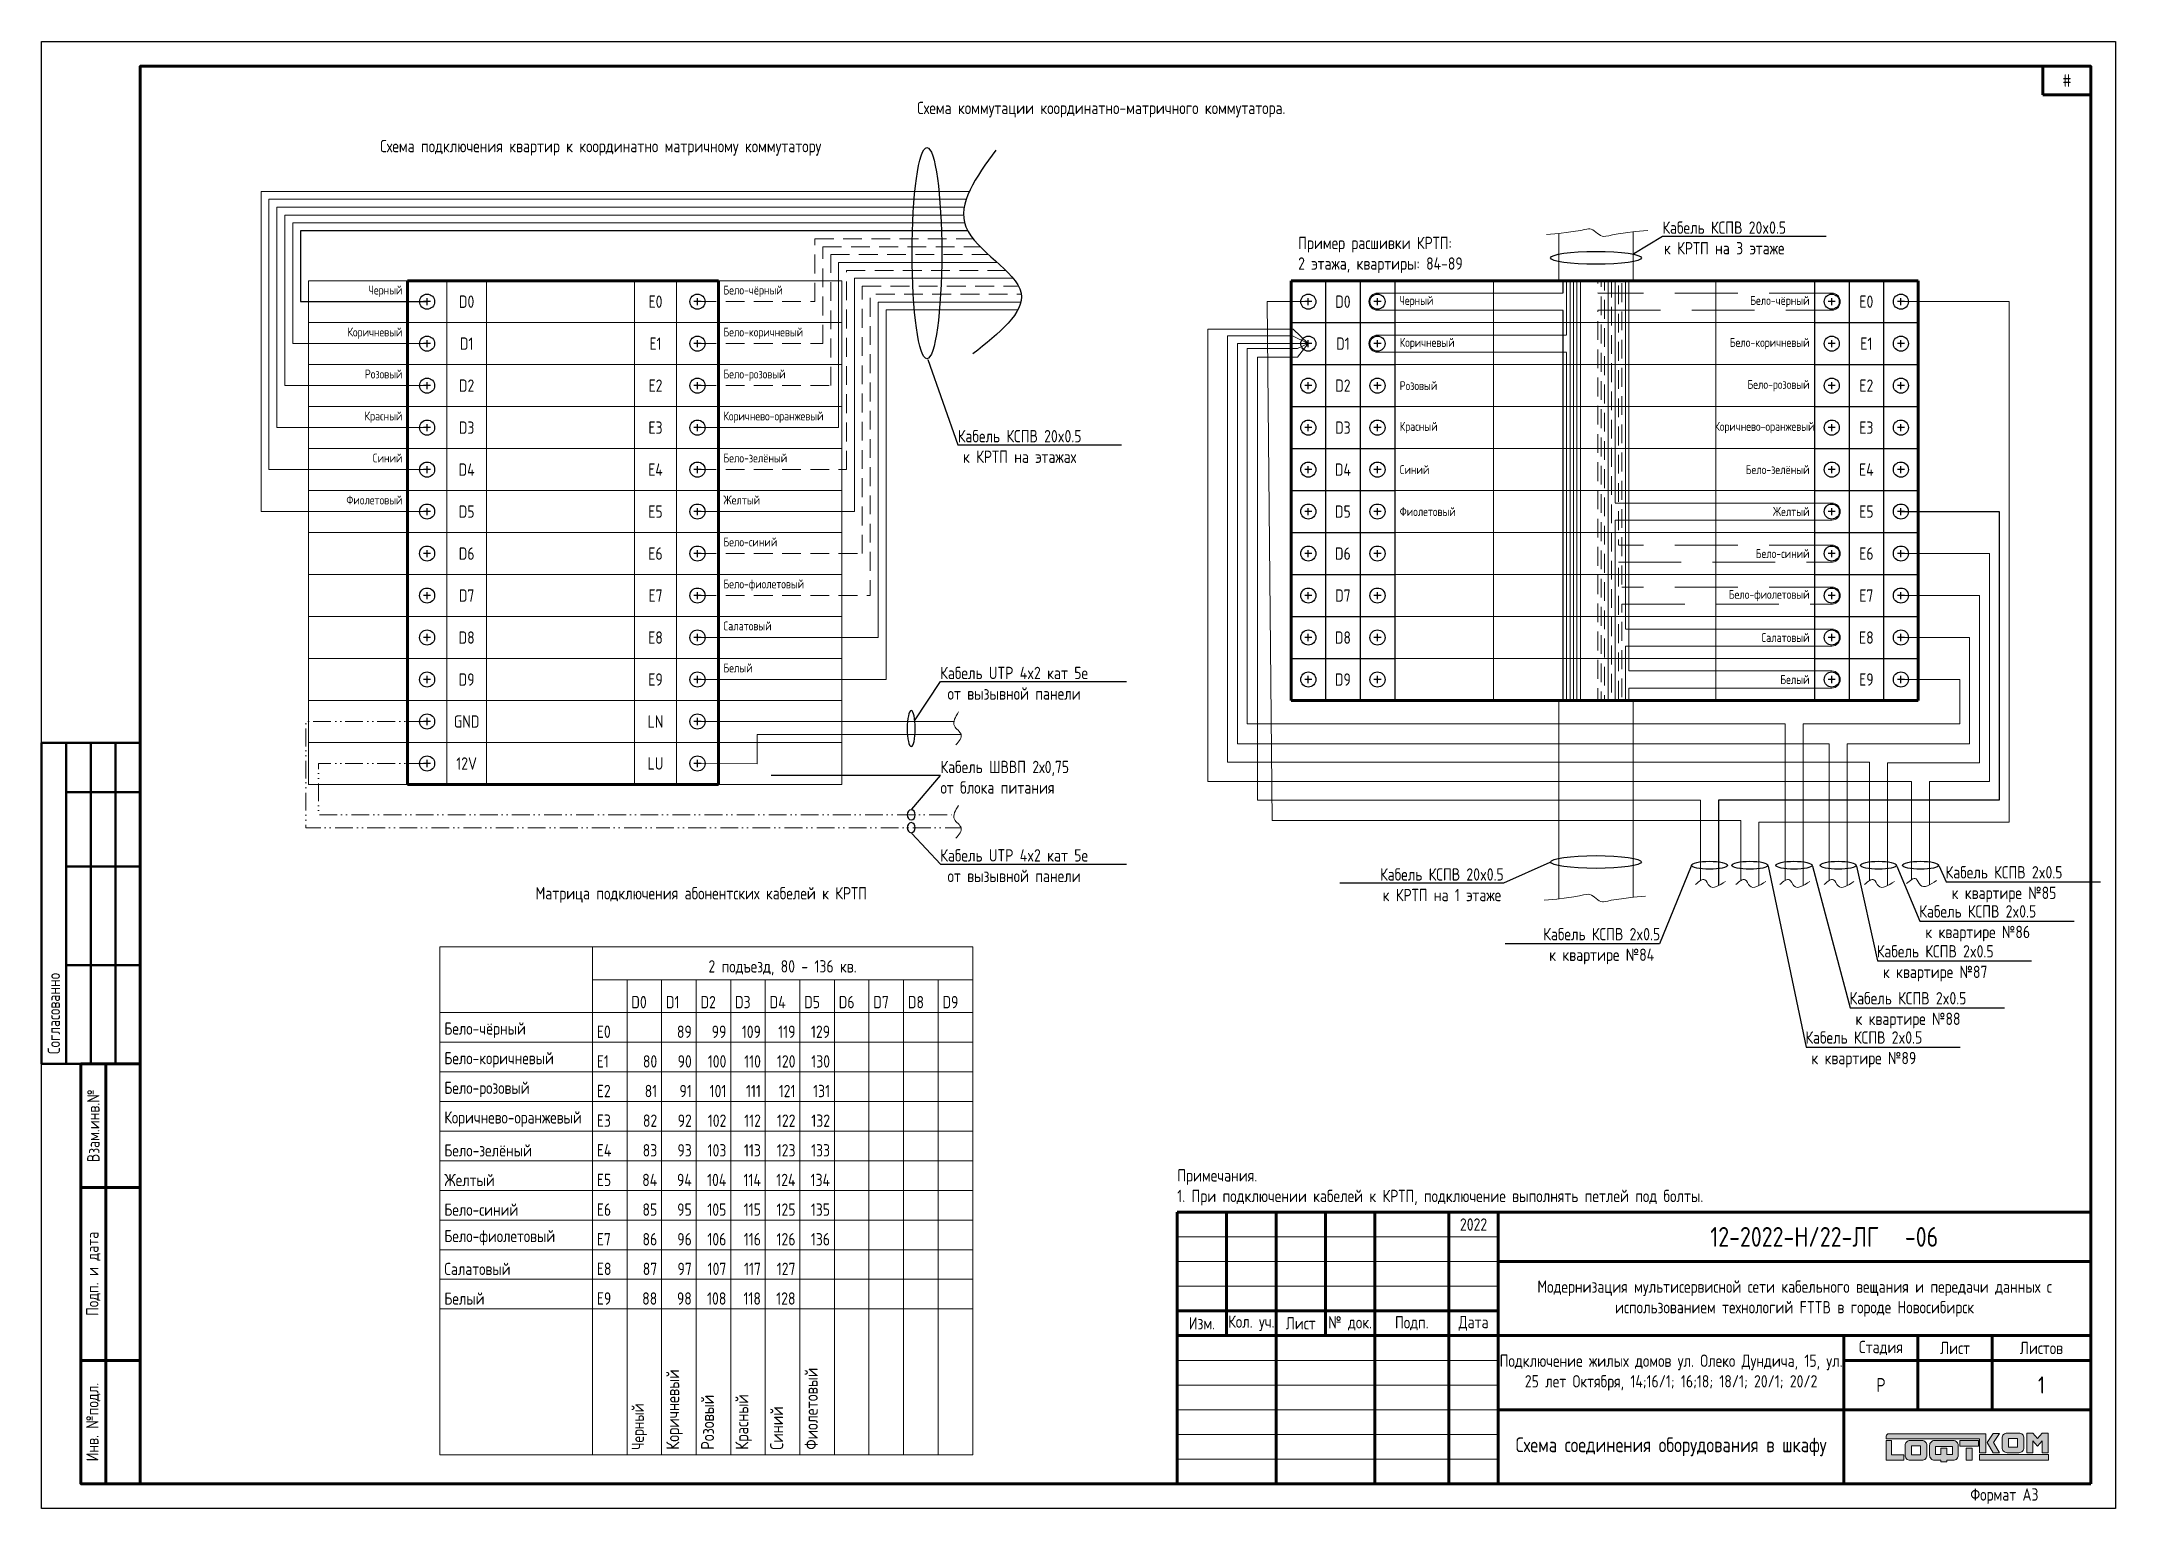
# Model space of a CAD drawing. Header units: millimetres. Extents: x -211 to 10565, y -2293 to 2244.
# Drawn here: x 1980.8 to 2400.8, y 1947.1 to 2244.1 of the extents above; entities that cross this region are included whole.
import ezdxf
from ezdxf import colors
from ezdxf.entities.mleader import LeaderData, LeaderLine
from ezdxf.math import Vec2, Vec3

# ---------------------------------------------------------------- set-up
doc = ezdxf.new("R2010")
doc.units = ezdxf.units.MM
doc.linetypes.add('ACAD_ISO12W100', pattern=[21, 12, -3, 0, -3, 0, -3])
doc.linetypes.add('штриховая', pattern=[19.05, 12.7, -6.35])
doc.layers.add('(034) Оформление_0', color=7, linetype='Continuous', lineweight=9)
for name, color, linetype in [('_', 7, 'Continuous'), ('Планы', 7, 'Continuous'), ('Текст и таблицы', 7, 'Continuous')]:
    doc.layers.add(name, color=color, linetype=linetype)
doc.layers.add('ВЭ', color=7, linetype='Continuous', plot=False)
doc.styles.get("Standard").update_dxf_attribs({"font": 'gost.TTF'})

msp = doc.modelspace()

# ---------------------------------------------------------------- texts
at = {"layer": '(034) Оформление_0', "lineweight": 0, "char_height": 2.5}
for s, width, insert, attachment_point in [('Схема коммутации координатно-матричного коммутатора.', 265.6966, (2195.46, 2231.91), 2), ('Схема подключения квартир к координатно матричному коммутатору', 123.2092, (2049.43, 2224.18), 1), ('\\pi6.62007;Матрица подключения абонентских кабелей к КРТП', 77.3641, (2074.27, 2072.92), 1)]:
    msp.add_mtext_dynamic_manual_height_columns(s, width=width, gutter_width=23.82, heights=[0], dxfattribs=dict(at, insert=insert, attachment_point=attachment_point))
at = {"layer": '(034) Оформление_0', "lineweight": 0, "insert": (2210.85, 2008.46), "char_height": 2.5, "width": 103.6452, "attachment_point": 7}
msp.add_mtext('Примечания.\\P1. При подключении кабелей к КРТП, подключение выполнять петлей под болты.', dxfattribs=at)
at = {"layer": '(034) Оформление_0'}
for s, insert, char_height, width, attachment_point in [('-06', (2358.2, 2002.11), 4, 48.846, 4), ('1', (2385.85, 1972.11), 3.5, 20, 5), ('Схема соединения оборудования в шкафу', (2310.85, 1959.61), 3, 70, 5)]:
    msp.add_mtext(s, dxfattribs=dict(at, insert=insert, char_height=char_height, width=width, attachment_point=attachment_point))

# ---------------------------------------------------------------- blocks, each defined once
blk = doc.blocks.new('Клема')
at = {"layer": 'Текст и таблицы'}
for p, q in [((0.72, 0), (-0.72, 0)), ((0, -0.72), (0, 0.72))]:
    blk.add_line(p, q, dxfattribs=at)
blk.add_circle((0, 0), 1.53, dxfattribs=at)
blk = doc.blocks.new('*T348')
at = {"layer": '(034) Оформление_0', "lineweight": 60, "transparency": 16777216}
for p, q in [((20, 0), (83, 0)), ((20, 0), (20, -102)), ((83, 0), (83, -102)), ((20, -102), (83, -102))]:
    blk.add_line(p, q, dxfattribs=at)
at = {"layer": '(034) Оформление_0', "lineweight": 9, "transparency": 16777216}
for p, q in [((28, 0), (28, -102)), ((36, 0), (36, -102)), ((66, 0), (66, -102)), ((74.5, 0), (74.5, -102)), ((20, -8.5), (83, -8.5)), ((20, -17), (83, -17)), ((20, -25.5), (83, -25.5)), ((20, -34), (83, -34)), ((20, -42.5), (83, -42.5)), ((20, -51), (83, -51)), ((20, -59.5), (83, -59.5)), ((20, -68), (83, -68)), ((20, -76.5), (83, -76.5)), ((20, -85), (83, -85)), ((20, -93.5), (83, -93.5))]:
    blk.add_line(p, q, dxfattribs=at)
at = {"layer": 'Defpoints', "color": 8, "linetype": 'ByBlock', "lineweight": 0, "transparency": 16777216}
for p, q in [((0, 0), (20, 0)), ((0, 0), (0, -102)), ((83, 0), (108, 0)), ((108, 0), (108, -102)), ((0, -8.5), (20, -8.5)), ((83, -8.5), (108, -8.5)), ((0, -17), (20, -17)), ((83, -17), (108, -17)), ((0, -25.5), (20, -25.5)), ((83, -25.5), (108, -25.5)), ((0, -34), (20, -34)), ((83, -34), (108, -34)), ((0, -42.5), (20, -42.5)), ((83, -42.5), (108, -42.5)), ((0, -51), (20, -51)), ((83, -51), (108, -51)), ((0, -59.5), (20, -59.5)), ((83, -59.5), (108, -59.5)), ((0, -68), (20, -68)), ((83, -68), (108, -68)), ((0, -76.5), (20, -76.5)), ((83, -76.5), (108, -76.5)), ((0, -85), (20, -85)), ((83, -85), (108, -85)), ((0, -93.5), (20, -93.5)), ((83, -93.5), (108, -93.5)), ((0, -102), (20, -102)), ((83, -102), (108, -102))]:
    blk.add_line(p, q, dxfattribs=at)
at = {"layer": '(034) Оформление_0', "color": 0, "transparency": 16777216}
for p in [(24, -4.25), (78.75, -4.25), (24, -12.75), (78.75, -12.75), (24, -21.25), (78.75, -21.25), (24, -29.75), (78.75, -29.75), (24, -38.25), (78.75, -38.25), (24, -46.75), (78.75, -46.75), (24, -55.25), (78.75, -55.25), (24, -63.75), (78.75, -63.75), (24, -72.25), (78.75, -72.25), (24, -80.75), (78.75, -80.75), (24, -89.25), (78.75, -89.25), (24, -97.75), (78.75, -97.75)]:
    blk.add_blockref('Клема', p, dxfattribs=at)
for s, insert, char_height, width, attachment_point in [('{\\fGOST|b0|i0|c0;Черный', (19, -1), 1.8, 18, 3), ('D0', (32, -4.25), 2.5, 8, 5), ('E0', (70.25, -4.25), 2.5, 8.5, 5), ('{\\fGOST|b0|i0|c0;Бело-чёрный', (84, -1), 1.8, 23, 1), ('{\\fGOST|b0|i0|c0;Коричневый', (19, -9.5), 1.8, 18, 3), ('D1', (32, -12.75), 2.5, 8, 5), ('E1', (70.25, -12.75), 2.5, 8.5, 5), ('{\\fGOST|b0|i0|c0;Бело-коричневый', (84, -9.5), 1.8, 23, 1), ('{\\fGOST|b0|i0|c0;Розовый', (19, -18), 1.8, 18, 3), ('D2', (32, -21.25), 2.5, 8, 5), ('E2', (70.25, -21.25), 2.5, 8.5, 5), ('{\\fGOST|b0|i0|c0;Бело-розовый', (84, -18), 1.8, 23, 1), ('{\\fGOST|b0|i0|c0;Красный', (19, -26.5), 1.8, 18, 3), ('D3', (32, -29.75), 2.5, 8, 5), ('E3', (70.25, -29.75), 2.5, 8.5, 5), ('{\\fGOST|b0|i0|c0;Коричнево-оранжевый', (84, -26.5), 1.8, 23, 1), ('{\\fGOST|b0|i0|c0;Синий', (19, -35), 1.8, 18, 3), ('D4', (32, -38.25), 2.5, 8, 5), ('E4', (70.25, -38.25), 2.5, 8.5, 5), ('{\\fGOST|b0|i0|c0;Бело-зелёный', (84, -35), 1.8, 23, 1), ('{\\fGOST|b0|i0|c0;Фиолетовый', (19, -43.5), 1.8, 18, 3), ('D5', (32, -46.75), 2.5, 8, 5), ('E5', (70.25, -46.75), 2.5, 8.5, 5), ('{\\fGOST|b0|i0|c0;Желтый', (84, -43.5), 1.8, 23, 1), ('{\\fGOST|b0|i0|c0;', (19, -52), 1.8, 18, 3), ('D6', (32, -55.25), 2.5, 8, 5), ('E6', (70.25, -55.25), 2.5, 8.5, 5), ('{\\fGOST|b0|i0|c0;Бело-синий', (84, -52), 1.8, 23, 1), ('{\\fGOST|b0|i0|c0;', (19, -60.5), 1.8, 18, 3), ('D7', (32, -63.75), 2.5, 8, 5), ('E7', (70.25, -63.75), 2.5, 8.5, 5), ('{\\fGOST|b0|i0|c0;Бело-фиолетовый', (84, -60.5), 1.8, 23, 1), ('{\\fGOST|b0|i0|c0;', (19, -69), 1.8, 18, 3), ('D8', (32, -72.25), 2.5, 8, 5), ('E8', (70.25, -72.25), 2.5, 8.5, 5), ('{\\fGOST|b0|i0|c0;Салатовый', (84, -69), 1.8, 23, 1), ('{\\fGOST|b0|i0|c0;', (19, -77.5), 1.8, 18, 3), ('D9', (32, -80.75), 2.5, 8, 5), ('E9', (70.25, -80.75), 2.5, 8.5, 5), ('{\\fGOST|b0|i0|c0;Белый', (84, -77.5), 1.8, 23, 1), ('GND', (32, -89.25), 2.5, 8, 5), ('LN', (70.25, -89.25), 2.5, 8.5, 5), ('12V', (32, -97.75), 2.5, 8, 5), ('LU', (70.25, -97.75), 2.5, 8.5, 5)]:
    blk.add_mtext(s, dxfattribs=dict(at, insert=insert, char_height=char_height, width=width, attachment_point=attachment_point))
blk = doc.blocks.new('*T447')
at = {"layer": '(034) Оформление_0', "lineweight": 60, "transparency": 16777216}
for p, q in [((0, 0), (185, 0)), ((0, 0), (0, -55)), ((10, 0), (10, -25)), ((20, 0), (20, -55)), ((30, 0), (30, -25)), ((40, 0), (40, -55)), ((55, 0), (55, -55)), ((65, 0), (65, -55)), ((185, 0), (185, -55)), ((65, -10), (185, -10)), ((0, -20), (65, -20)), ((0, -25), (185, -25)), ((135, -25), (135, -55)), ((150, -25), (150, -40)), ((165, -25), (165, -40)), ((135, -30), (185, -30)), ((65, -40), (185, -40)), ((0, -55), (185, -55))]:
    blk.add_line(p, q, dxfattribs=at)
at = {"layer": '(034) Оформление_0', "transparency": 16777216}
for p, q in [((0, -5), (65, -5)), ((0, -10), (65, -10)), ((0, -15), (65, -15)), ((0, -30), (65, -30)), ((0, -35), (65, -35)), ((0, -40), (65, -40)), ((0, -45), (65, -45)), ((0, -50), (65, -50))]:
    blk.add_line(p, q, dxfattribs=at)
at = {"layer": '(034) Оформление_0', "color": 0, "lineweight": 60, "transparency": 16777216, "attachment_point": 5}
for s, insert, char_height, width in [('2022', (60, -2.5), 2.5, 10), ('{\\fGOST|b0|i0|c0;12-2022-Н/22-ЛГ', (125, -5), 4, 120), ('{\\fGOST|b0|i0|c0;Модернизация мультисервисной сети кабельного вещания и передачи данных с использованием технологий FTTB в городе Новосибирск', (125, -17.5), 2.5, 120), ('Кол. уч.', (15, -22.5), 2.5, 10), ('Дата', (60, -22.5), 2.5, 10), ('Изм.', (5, -22.5), 2.5, 10), ('Лист', (25, -22.5), 2.5, 10), ('№ док.', (35, -22.5), 2.5, 10), ('Подп.', (47.5, -22.5), 2.5, 15), ('{\\fGOST|b0|i0|c0;Подключение жилых домов ул. Олеко Дундича, 15, ул. 25 лет Октября, 14;16/1; 16;18; 18/1; 20/1; 20/2', (100, -32.5), 2.5, 70), ('Стадия', (142.5, -27.5), 2.5, 15), ('Лист', (157.5, -27.5), 2.5, 15), ('Листов', (175, -27.5), 2.5, 20), ('Р', (142.5, -35), 2.82, 15), ('{\\fGOST|b0|i0|c0;', (160, -47.5), 3, 50)]:
    blk.add_mtext(s, dxfattribs=dict(at, insert=insert, char_height=char_height, width=width))
blk = doc.blocks.new('*U446')
at = {"layer": '(034) Оформление_0'}
h = blk.add_hatch(color=256, dxfattribs=at)
h.dxf.hatch_style = 1
edge = h.paths.add_edge_path()
edge.add_arc((-16.96, 7.3), 1, 180, 270, ccw=False)
edge.add_line((-17.96, 7.3), (-17.96, 9.28))
edge.add_arc((-16.96, 9.28), 1, 90, 180, ccw=False)
edge.add_line((-16.96, 10.28), (-14.55, 10.28))
edge.add_arc((-14.55, 9.28), 1, 0, 90, ccw=False)
edge.add_line((-13.55, 9.28), (-13.55, 7.3))
edge.add_arc((-14.55, 7.3), 1, -90, 0, ccw=False)
edge.add_line((-14.55, 6.3), (-16.96, 6.3))
edge = h.paths.add_edge_path()
edge.add_line((-30.35, 4.79), (-31.65, 4.79))
edge.add_arc((-31.65, 5.79), 1, 180, 270, ccw=False)
edge.add_line((-32.65, 5.79), (-32.65, 7.76))
edge.add_arc((-31.65, 7.76), 1, 90, 180, ccw=False)
edge.add_line((-31.65, 8.76), (-27.84, 8.76))
edge.add_arc((-27.84, 7.76), 1, 0, 90, ccw=False)
edge.add_line((-26.84, 7.76), (-26.84, 5.79))
edge.add_arc((-27.84, 5.79), 1, 270, 360, ccw=False)
edge.add_line((-27.84, 4.79), (-29.13, 4.79))
edge.add_line((-29.13, 4.79), (-29.13, 4.46))
edge.add_line((-29.13, 4.46), (-30.35, 4.46))
edge.add_line((-30.35, 4.46), (-30.35, 4.79))
edge = h.paths.add_edge_path()
edge.add_arc((-36.61, 5.79), 1, 180, 270, ccw=False)
edge.add_line((-37.61, 5.79), (-37.61, 7.76))
edge.add_arc((-36.61, 7.76), 1, 90, 180, ccw=False)
edge.add_line((-36.61, 8.76), (-34.2, 8.76))
edge.add_arc((-34.2, 7.76), 1, 0, 90, ccw=False)
edge.add_line((-33.2, 7.76), (-33.2, 5.79))
edge.add_arc((-34.2, 5.79), 1, -90, 0, ccw=False)
edge.add_line((-34.2, 4.79), (-36.61, 4.79))
h.paths.add_polyline_path([(-12.99, 6.29), (-11.77, 6.29), (-11.77, 8.73), (-10.81, 7.61), (-9.85, 8.73), (-9.85, 6.29), (-8.63, 6.29), (-8.63, 10.28), (-9.86, 10.28), (-10.81, 9.16), (-11.76, 10.28), (-12.99, 10.28)])
h.paths.add_polyline_path([(-22.53, 5.91), (-8.58, 5.91), (-8.58, 4.79), (-22.53, 4.79)])
h.paths.add_polyline_path([(-16.69, 7.39), (-14.82, 7.39), (-14.82, 9.19), (-16.69, 9.19)], flags=16)
h.paths.add_polyline_path([(-18.51, 10.18), (-19.71, 8.39), (-18.51, 6.3), (-19.78, 6.3), (-20.98, 8.39), (-19.78, 10.18)])
h.paths.add_polyline_path([(-25.24, 7.22), (-24.02, 7.22), (-24.02, 4.79), (-25.24, 4.79)])
h.paths.add_polyline_path([(-26.5, 8.76), (-22.76, 8.76), (-22.76, 7.65), (-26.5, 7.65)], flags=17)
h.paths.add_polyline_path([(-29.13, 5.97), (-28.02, 5.97), (-28.02, 7.58), (-31.47, 7.58), (-31.47, 5.97), (-30.35, 5.97), (-30.35, 7.22), (-29.13, 7.22)], flags=16)
h.paths.add_polyline_path([(-36.34, 5.87), (-34.47, 5.87), (-34.47, 7.68), (-36.34, 7.68)], flags=16)
h.paths.add_polyline_path([(-40.34, 8.76), (-40.34, 5.84), (-37.9, 5.84), (-37.9, 4.79), (-41.42, 4.79), (-41.42, 8.76)])
edge = h.paths.add_edge_path()
edge.add_line((-22.53, 9.12), (-41.42, 9.12))
edge.add_line((-41.42, 9.12), (-41.42, 9.65))
edge.add_arc((-40.92, 9.65), 0.5, 90, 180, ccw=False)
edge.add_line((-40.92, 10.15), (-21.29, 10.15))
edge.add_line((-21.29, 10.15), (-21.29, 6.3))
edge.add_line((-21.29, 6.3), (-22.53, 6.3))
edge.add_line((-22.53, 6.3), (-22.53, 9.12))
for points in [[(-22.53, 9.12), (-41.42, 9.12), (-41.42, 9.65, -0.414214), (-40.92, 10.15), (-21.29, 10.15)], [(-36.61, 4.79, -0.414214), (-37.61, 5.79), (-37.61, 7.76, -0.414214), (-36.61, 8.76), (-34.2, 8.76, -0.414214), (-33.2, 7.76), (-33.2, 5.79, -0.414214), (-34.2, 4.79), (-36.61, 4.79)], [(-16.96, 6.3, -0.414214), (-17.96, 7.3), (-17.96, 9.28, -0.414214), (-16.96, 10.28), (-14.55, 10.28, -0.414214), (-13.55, 9.28), (-13.55, 7.3, -0.414214), (-14.55, 6.3), (-16.96, 6.3)]]:
    blk.add_lwpolyline(points, format="xyb", dxfattribs=at)
for points in [[(-40.34, 8.76), (-40.34, 5.84), (-37.9, 5.84), (-37.9, 4.79), (-41.42, 4.79), (-41.42, 8.76), (-40.34, 8.76)], [(-21.29, 10.15), (-21.29, 6.3), (-22.53, 6.3), (-22.53, 9.12)]]:
    blk.add_lwpolyline(points, dxfattribs=at)
blk.add_lwpolyline([(-30.35, 4.79), (-31.65, 4.79, -0.414214), (-32.65, 5.79), (-32.65, 7.76, -0.414214), (-31.65, 8.76), (-27.84, 8.76, -0.414214), (-26.84, 7.76), (-26.84, 5.79, -0.414214), (-27.84, 4.79), (-29.13, 4.79), (-29.13, 4.46), (-30.35, 4.46)], format="xyb", close=True, dxfattribs=at)
for points in [[(-26.5, 8.76), (-22.76, 8.76), (-22.76, 7.65), (-26.5, 7.65)], [(-18.51, 10.18), (-19.71, 8.39), (-18.51, 6.3), (-19.78, 6.3), (-20.98, 8.39), (-19.78, 10.18)], [(-16.69, 7.39), (-14.82, 7.39), (-14.82, 9.19), (-16.69, 9.19)], [(-12.99, 6.29), (-11.77, 6.29), (-11.77, 8.73), (-10.81, 7.61), (-9.85, 8.73), (-9.85, 6.29), (-8.63, 6.29), (-8.63, 10.28), (-9.86, 10.28), (-10.81, 9.16), (-11.76, 10.28), (-12.99, 10.28)], [(-36.34, 5.87), (-34.47, 5.87), (-34.47, 7.68), (-36.34, 7.68)], [(-29.13, 5.97), (-28.02, 5.97), (-28.02, 7.58), (-31.47, 7.58), (-31.47, 5.97), (-30.35, 5.97), (-30.35, 7.22), (-29.13, 7.22)], [(-25.24, 7.22), (-24.02, 7.22), (-24.02, 4.79), (-25.24, 4.79)], [(-22.53, 5.91), (-8.58, 5.91), (-8.58, 4.79), (-22.53, 4.79)]]:
    blk.add_lwpolyline(points, close=True, dxfattribs=at)
blk.add_blockref('*T447', (-185, 55))
blk = doc.blocks.new('*T317')
at = {"layer": '(034) Оформление_0', "color": 0, "lineweight": 50, "transparency": 16777216}
for p, q in [((0, 0), (0, 65)), ((0, 65), (20, 65)), ((5, 0), (5, 65)), ((10, 0), (10, 65)), ((15, 0), (15, 65)), ((20, 0), (20, 65)), ((5, 55), (20, 55)), ((5, 40), (20, 40)), ((5, 20), (20, 20)), ((0, 0), (20, 0))]:
    blk.add_line(p, q, dxfattribs=at)
at = {"layer": '(034) Оформление_0', "color": 0, "transparency": 16777216, "insert": (2.5, 2), "char_height": 2.5, "width": 61, "attachment_point": 4, "rotation": 90}
blk.add_mtext('Согласованно', dxfattribs=at)
blk = doc.blocks.new('*T318')
at = {"lineweight": 60, "transparency": 16777216}
for p, q in [((0, 0), (9.69, 0)), ((0, 0), (0, -5.814)), ((9.69, 0), (9.69, -5.814)), ((0, -5.814), (9.69, -5.814))]:
    blk.add_line(p, q, dxfattribs=at)
at = {"color": 0, "transparency": 16777216, "insert": (4.845, -2.907), "char_height": 2.5, "width": 9.69, "attachment_point": 5}
blk.add_mtext('#', dxfattribs=at)
blk = doc.blocks.new('*U316')
at = {"layer": '(034) Оформление_0', "lineweight": 60}
for p, q in [((13, 5), (13, 90)), ((20, 65), (8, 65)), ((20, 30), (8, 30))]:
    blk.add_line(p, q, dxfattribs=at)
at = {"layer": '(034) Оформление_0'}
blk.add_lwpolyline([(420, 297), (0, 297), (0, 0), (420, 0)], close=True, dxfattribs=at)
at = {"layer": '(034) Оформление_0', "lineweight": 60}
for points in [[(415, 5), (415, 292), (20, 292), (20, 5)], [(20, 90), (8, 90), (8, 5), (20, 5)]]:
    blk.add_lwpolyline(points, close=True, dxfattribs=at)
for name, p in [('*T318', (405.31, 292)), ('*T317', (0, 90)), ('*U446', (415, 5))]:
    blk.add_blockref(name, p)
at = {"layer": '(034) Оформление_0', "char_height": 2.5, "attachment_point": 5, "rotation": 90}
for s, insert in [('Взам.инв.№', (10.5, 77.5)), ('Подп. и дата', (10.5, 47.5)), ('Инв. №подл.', (10.5, 17.5))]:
    blk.add_mtext(s, dxfattribs=dict(at, insert=insert))
at = {"insert": (397.5, 2.5), "char_height": 2.5, "width": 35, "attachment_point": 5}
blk.add_mtext('Формат А3', dxfattribs=at)
blk = doc.blocks.new('*T342')
at = {"layer": '(034) Оформление_0', "lineweight": 9, "transparency": 16777216}
for p, q in [((0, 0), (30.87, 0)), ((0, 0), (0, -102.8)), ((107.87, 0), (107.87, -102.8)), ((30.87, -6.65), (30.87, -13.3)), ((37.87, -6.65), (107.87, -6.65)), ((51.87, -6.65), (51.87, -102.8)), ((58.87, -6.65), (58.87, -102.8)), ((65.87, -6.65), (65.87, -102.8)), ((72.87, -6.65), (72.87, -102.8)), ((79.87, -6.65), (79.87, -102.8)), ((86.87, -6.65), (86.87, -102.8)), ((93.87, -6.65), (93.87, -102.8)), ((100.87, -6.65), (100.87, -102.8)), ((0, -13.3), (30.87, -13.3)), ((37.87, -13.3), (107.87, -13.3)), ((44.87, -13.3), (44.87, -102.8)), ((0, -19.3), (30.87, -19.3)), ((93.87, -19.3), (107.87, -19.3)), ((0, -25.3), (37.87, -25.3)), ((37.87, -25.3), (37.87, -31.3)), ((93.87, -25.3), (107.87, -25.3)), ((0, -31.3), (30.87, -31.3)), ((93.87, -31.3), (107.87, -31.3)), ((0, -37.3), (37.87, -37.3)), ((93.87, -37.3), (107.87, -37.3)), ((0, -43.3), (30.87, -43.3)), ((93.87, -43.3), (107.87, -43.3)), ((0, -49.3), (37.87, -49.3)), ((93.87, -49.3), (107.87, -49.3)), ((0, -55.3), (30.87, -55.3)), ((93.87, -55.3), (107.87, -55.3)), ((0, -61.3), (37.87, -61.3)), ((93.87, -61.3), (107.87, -61.3)), ((0, -67.3), (30.87, -67.3)), ((93.87, -67.3), (107.87, -67.3)), ((0, -73.3), (44.87, -73.3)), ((30.87, -73.3), (30.87, -102.8)), ((37.87, -73.3), (37.87, -102.8)), ((93.87, -73.3), (107.87, -73.3)), ((0, -102.8), (107.87, -102.8))]:
    blk.add_line(p, q, dxfattribs=at)
at = {"layer": '(034) Оформление_0', "lineweight": 15, "transparency": 16777216}
for p, q in [((30.87, 0), (107.87, 0)), ((30.87, 0), (30.87, -6.65)), ((30.87, -6.65), (37.87, -6.65)), ((37.87, -6.65), (37.87, -25.3)), ((44.87, -6.65), (44.87, -13.3)), ((30.87, -13.3), (37.87, -13.3)), ((30.87, -13.3), (30.87, -73.3)), ((30.87, -19.3), (93.87, -19.3)), ((37.87, -25.3), (93.87, -25.3)), ((30.87, -31.3), (93.87, -31.3)), ((37.87, -31.3), (37.87, -73.3)), ((37.87, -37.3), (93.87, -37.3)), ((30.87, -43.3), (93.87, -43.3)), ((37.87, -49.3), (93.87, -49.3)), ((30.87, -55.3), (93.87, -55.3)), ((37.87, -61.3), (93.87, -61.3)), ((30.87, -67.3), (93.87, -67.3)), ((44.87, -73.3), (93.87, -73.3))]:
    blk.add_line(p, q, dxfattribs=at)
at = {"layer": '(034) Оформление_0', "transparency": 16777216, "char_height": 2.5}
for s, insert, width, attachment_point in [('2 подъезд, 80 - 136 кв.', (69.37, -5.77), 75.2452, 8), ('D0', (38.75, -12.43), 5.2452, 7), ('D1', (45.75, -12.43), 5.2452, 7), ('D2', (52.75, -12.43), 5.2452, 7), ('D3', (59.75, -12.43), 5.2452, 7), ('D4', (66.75, -12.43), 5.2452, 7), ('D5', (73.75, -12.43), 5.2452, 7), ('D6', (80.75, -12.43), 5.2452, 7), ('D7', (87.75, -12.43), 5.2452, 7), ('D8', (94.75, -12.43), 5.2452, 7), ('D9', (101.75, -12.43), 5.2452, 7), ('E0', (31.75, -18.43), 5.2452, 7), ('89', (50.99, -18.43), 5.2452, 9), ('99', (57.99, -18.43), 5.2452, 9), ('109', (64.99, -18.43), 5.2452, 9), ('119', (71.99, -18.43), 5.2452, 9), ('129', (78.99, -18.43), 5.2452, 9), ('E1', (31.75, -24.43), 5.2452, 7), ('80', (43.99, -24.43), 5.2452, 9), ('90', (50.99, -24.43), 5.2452, 9), ('100', (57.99, -24.43), 5.2452, 9), ('110', (64.99, -24.43), 5.2452, 9), ('120', (71.99, -24.43), 5.2452, 9), ('130', (78.99, -24.43), 5.2452, 9), ('E2', (31.75, -30.43), 5.2452, 7), ('81', (43.99, -30.43), 5.2452, 9), ('91', (50.99, -30.43), 5.2452, 9), ('101', (57.99, -30.43), 5.2452, 9), ('111', (64.99, -30.43), 5.2452, 9), ('121', (71.99, -30.43), 5.2452, 9), ('131', (78.99, -30.43), 5.2452, 9), ('E3', (31.75, -36.43), 5.2452, 7), ('82', (43.99, -36.43), 5.2452, 9), ('92', (50.99, -36.43), 5.2452, 9), ('102', (57.99, -36.43), 5.2452, 9), ('112', (64.99, -36.43), 5.2452, 9), ('122', (71.99, -36.43), 5.2452, 9), ('132', (78.99, -36.43), 5.2452, 9), ('E4', (31.75, -42.43), 5.2452, 7), ('83', (43.99, -42.43), 5.2452, 9), ('93', (50.99, -42.43), 5.2452, 9), ('103', (57.99, -42.43), 5.2452, 9), ('113', (64.99, -42.43), 5.2452, 9), ('123', (71.99, -42.43), 5.2452, 9), ('133', (78.99, -42.43), 5.2452, 9), ('E5', (31.75, -48.43), 5.2452, 7), ('84', (43.99, -48.43), 5.2452, 9), ('94', (50.99, -48.43), 5.2452, 9), ('104', (57.99, -48.43), 5.2452, 9), ('114', (64.99, -48.43), 5.2452, 9), ('124', (71.99, -48.43), 5.2452, 9), ('134', (78.99, -48.43), 5.2452, 9), ('E6', (31.75, -54.43), 5.2452, 7), ('85', (43.99, -54.43), 5.2452, 9), ('95', (50.99, -54.43), 5.2452, 9), ('105', (57.99, -54.43), 5.2452, 9), ('115', (64.99, -54.43), 5.2452, 9), ('125', (71.99, -54.43), 5.2452, 9), ('135', (78.99, -54.43), 5.2452, 9), ('E7', (31.75, -60.43), 5.2452, 7), ('86', (43.99, -60.43), 5.2452, 9), ('96', (50.99, -60.43), 5.2452, 9), ('106', (57.99, -60.43), 5.2452, 9), ('116', (64.99, -60.43), 5.2452, 9), ('126', (71.99, -60.43), 5.2452, 9), ('136', (78.99, -60.43), 5.2452, 9), ('E8', (31.75, -66.43), 5.2452, 7), ('87', (43.99, -66.43), 5.2452, 9), ('97', (50.99, -66.43), 5.2452, 9), ('107', (57.99, -66.43), 5.2452, 9), ('117', (64.99, -66.43), 5.2452, 9), ('127', (71.99, -66.43), 5.2452, 9), ('E9', (31.75, -72.43), 5.2452, 7), ('88', (43.99, -72.43), 5.2452, 9), ('98', (50.99, -72.43), 5.2452, 9), ('108', (57.99, -72.43), 5.2452, 9), ('118', (64.99, -72.43), 5.2452, 9), ('128', (71.99, -72.43), 5.2452, 9)]:
    blk.add_mtext(s, dxfattribs=dict(at, insert=insert, width=width, attachment_point=attachment_point))
at = {"layer": '(034) Оформление_0', "color": 0, "transparency": 16777216, "char_height": 2.4694, "width": 29.1168, "attachment_point": 7}
for s, insert in [('{\\fGOST|b0|i0|c0;Бело-чёрный', (0.88, -18.43)), ('{\\fGOST|b0|i0|c0;Бело-коричневый', (0.88, -24.43)), ('{\\fGOST|b0|i0|c0;Бело-розовый', (0.88, -30.43)), ('{\\fGOST|b0|i0|c0;Коричнево-оранжевый', (0.88, -36.43)), ('{\\fGOST|b0|i0|c0;Бело-зелёный', (0.88, -42.43)), ('{\\fGOST|b0|i0|c0;Желтый', (0.88, -48.43)), ('{\\fGOST|b0|i0|c0;Бело-синий', (0.88, -54.43)), ('{\\fGOST|b0|i0|c0;Бело-фиолетовый', (0.88, -60.43)), ('{\\fGOST|b0|i0|c0;Салатовый', (0.88, -66.43)), ('{\\fGOST|b0|i0|c0;Белый', (0.88, -72.43))]:
    blk.add_mtext(s, dxfattribs=dict(at, insert=insert))
at = {"layer": '(034) Оформление_0', "color": 0, "transparency": 16777216, "width": 27.5016, "attachment_point": 7, "rotation": 90}
for s, insert, char_height in [('{\\fGOST|b0|i0|c0;Коричневый', (49.16, -101.8), 2.6323), ('{\\fGOST|b0|i0|c0;Фиолетовый', (76.5, -101.8), 2.6323), ('{\\fGOST|b0|i0|c0;Розовый', (55.5, -101.8), 2.6323), ('{\\fGOST|b0|i0|c0;Красный', (63.16, -101.8), 2.6323), ('{\\fGOST|b0|i0|c0;Черный', (41.96, -101.8), 2.4694), ('{\\fGOST|b0|i0|c0;Синий', (69.5, -101.8), 2.6323), ('{\\fGOST|b0|i0|c0;', (83.5, -101.8), 2.6323), ('{\\fGOST|b0|i0|c0;', (90.5, -101.8), 2.6323), ('{\\fGOST|b0|i0|c0;', (97.5, -101.8), 2.6323), ('{\\fGOST|b0|i0|c0;', (104.5, -101.8), 2.6323)]:
    blk.add_mtext(s, dxfattribs=dict(at, insert=insert, char_height=char_height))
blk = doc.blocks.new('*U364')
blk.add_wipeout([(-47.15, 1.73), (-47.63, 1.73), (-47.63, -1.73), (-47.15, -1.73)])
at = {"layer": '(034) Оформление_0', "color": 0, "linetype": 'ByBlock', "lineweight": -2}
blk.add_lwpolyline([(-47.39, -1.73), (0, -1.73, 1), (0, 1.73), (-47.39, 1.73)], format="xyb", dxfattribs=at)
blk = doc.blocks.new('*U367')
blk.add_wipeout([(-42.24, 1.73), (-42.73, 1.73), (-42.73, -1.73), (-42.24, -1.73)])
at = {"layer": '(034) Оформление_0', "color": 0, "linetype": 'ByBlock', "lineweight": -2}
blk.add_lwpolyline([(-42.48, -1.73), (0, -1.73, 1), (0, 1.73), (-42.48, 1.73)], format="xyb", dxfattribs=at)
blk = doc.blocks.new('*U370')
blk.add_wipeout([(-41.54, 1.73), (-42.03, 1.73), (-42.03, -1.73), (-41.54, -1.73)])
at = {"layer": '(034) Оформление_0', "color": 0, "linetype": 'ByBlock', "lineweight": -2}
blk.add_lwpolyline([(-41.78, -1.73), (0, -1.73, 1), (0, 1.73), (-41.78, 1.73)], format="xyb", dxfattribs=at)
blk = doc.blocks.new('*U366')
blk.add_wipeout([(-40.84, 1.73), (-41.33, 1.73), (-41.33, -1.73), (-40.84, -1.73)])
at = {"layer": '(034) Оформление_0', "color": 0, "linetype": 'ByBlock', "lineweight": -2}
blk.add_lwpolyline([(-41.08, -1.73), (0, -1.73, 1), (0, 1.73), (-41.08, 1.73)], format="xyb", dxfattribs=at)
blk = doc.blocks.new('*U165')
blk.add_wipeout([(37.35, 1.73), (37.84, 1.73), (37.84, -1.73), (37.35, -1.73)])
at = {"layer": '(034) Оформление_0', "color": 0, "linetype": 'ByBlock', "lineweight": -2}
blk.add_lwpolyline([(37.6, -1.73), (0, -1.73, -1), (0, 1.73), (37.6, 1.73)], format="xyb", dxfattribs=at)
blk = doc.blocks.new('*T355')
at = {"layer": '(034) Оформление_0', "lineweight": 60, "transparency": 16777216}
for p, q in [((0, 0), (127, 0)), ((0, 0), (0, -85)), ((127, 0), (127, -85)), ((0, -85), (127, -85))]:
    blk.add_line(p, q, dxfattribs=at)
at = {"layer": '(034) Оформление_0', "lineweight": -2, "transparency": 16777216}
for p, q in [((7, 0), (7, -85)), ((14, 0), (14, -85)), ((21, 0), (21, -85)), ((106, 0), (106, -85)), ((113, 0), (113, -85)), ((120, 0), (120, -85)), ((0, -8.5), (21, -8.5)), ((106, -8.5), (127, -8.5)), ((0, -17), (21, -17)), ((106, -17), (127, -17)), ((0, -25.5), (21, -25.5)), ((106, -25.5), (127, -25.5)), ((0, -34), (21, -34)), ((106, -34), (127, -34)), ((0, -42.5), (21, -42.5)), ((106, -42.5), (127, -42.5)), ((0, -51), (21, -51)), ((106, -51), (127, -51)), ((0, -59.5), (21, -59.5)), ((106, -59.5), (127, -59.5)), ((0, -68), (21, -68)), ((106, -68), (127, -68)), ((0, -76.5), (21, -76.5)), ((106, -76.5), (127, -76.5))]:
    blk.add_line(p, q, dxfattribs=at)
at = {"layer": 'Defpoints', "color": 8, "linetype": 'ByBlock', "lineweight": 0, "transparency": 16777216}
for p, q in [((41, 0), (41, -85)), ((86, 0), (86, -85)), ((21, -8.5), (106, -8.5)), ((21, -17), (106, -17)), ((21, -25.5), (106, -25.5)), ((21, -34), (106, -34)), ((21, -42.5), (106, -42.5)), ((21, -51), (106, -51)), ((21, -59.5), (106, -59.5)), ((21, -68), (106, -68)), ((21, -76.5), (106, -76.5))]:
    blk.add_line(p, q, dxfattribs=at)
at = {"layer": '(034) Оформление_0', "color": 0, "transparency": 16777216}
for p in [(3.5, -4.25), (17.5, -4.25), (109.5, -4.25), (123.5, -4.25), (3.5, -12.75), (17.5, -12.75), (109.5, -12.75), (123.5, -12.75), (3.5, -21.25), (17.5, -21.25), (109.5, -21.25), (123.5, -21.25), (3.5, -29.75), (17.5, -29.75), (109.5, -29.75), (123.5, -29.75), (3.5, -38.25), (17.5, -38.25), (109.5, -38.25), (123.5, -38.25), (3.5, -46.75), (17.5, -46.75), (109.5, -46.75), (123.5, -46.75), (3.5, -55.25), (17.5, -55.25), (109.5, -55.25), (123.5, -55.25), (3.5, -63.75), (17.5, -63.75), (109.5, -63.75), (123.5, -63.75), (3.5, -72.25), (17.5, -72.25), (109.5, -72.25), (123.5, -72.25), (3.5, -80.75), (17.5, -80.75), (109.5, -80.75), (123.5, -80.75)]:
    blk.add_blockref('Клема', p, dxfattribs=at)
for s, insert, char_height, width, attachment_point in [('D0', (10.5, -4.25), 2.5, 7, 5), ('{\\fGOST|b0|i0|c0;Черный', (22, -4.25), 1.8, 18, 4), ('{\\fGOST|b0|i0|c0;Бело-чёрный', (105, -4.25), 1.8, 18, 6), ('E0', (116.5, -4.25), 2.5, 7, 5), ('D1', (10.5, -12.75), 2.5, 7, 5), ('{\\fGOST|b0|i0|c0;Коричневый', (22, -12.75), 1.8, 18, 4), ('{\\fGOST|b0|i0|c0;Бело-коричневый', (105, -12.75), 1.8, 18, 6), ('E1', (116.5, -12.75), 2.5, 7, 5), ('D2', (10.5, -21.25), 2.5, 7, 5), ('{\\fGOST|b0|i0|c0;Розовый', (22, -21.25), 1.8, 18, 4), ('{\\fGOST|b0|i0|c0;Бело-розовый', (105, -21.25), 1.8, 18, 6), ('E2', (116.5, -21.25), 2.5, 7, 5), ('D3', (10.5, -29.75), 2.5, 7, 5), ('{\\fGOST|b0|i0|c0;Красный', (22, -29.75), 1.8, 18, 4), ('{\\fGOST|b0|i0|c0;Коричнево-оранжевый', (106, -29.75), 1.8, 20, 6), ('E3', (116.5, -29.75), 2.5, 7, 5), ('D4', (10.5, -38.25), 2.5, 7, 5), ('{\\fGOST|b0|i0|c0;Синий', (22, -38.25), 1.8, 18, 4), ('{\\fGOST|b0|i0|c0;Бело-зелёный', (105, -38.25), 1.8, 18, 6), ('E4', (116.5, -38.25), 2.5, 7, 5), ('D5', (10.5, -46.75), 2.5, 7, 5), ('{\\fGOST|b0|i0|c0;Фиолетовый', (22, -46.75), 1.8, 18, 4), ('{\\fGOST|b0|i0|c0;Желтый', (105, -46.75), 1.8, 18, 6), ('E5', (116.5, -46.75), 2.5, 7, 5), ('D6', (10.5, -55.25), 2.5, 7, 5), ('{\\fGOST|b0|i0|c0;Бело-синий', (105, -55.25), 1.8, 18, 6), ('E6', (116.5, -55.25), 2.5, 7, 5), ('{\\fGOST|b0|i0|c0;', (22, -55.25), 1.8, 18, 4), ('D7', (10.5, -63.75), 2.5, 7, 5), ('{\\fGOST|b0|i0|c0;Бело-фиолетовый', (105, -63.75), 1.8, 18, 6), ('E7', (116.5, -63.75), 2.5, 7, 5), ('{\\fGOST|b0|i0|c0;', (22, -63.75), 1.8, 18, 4), ('D8', (10.5, -72.25), 2.5, 7, 5), ('{\\fGOST|b0|i0|c0;Салатовый', (105, -72.25), 1.8, 18, 6), ('E8', (116.5, -72.25), 2.5, 7, 5), ('{\\fGOST|b0|i0|c0;', (22, -72.25), 1.8, 18, 4), ('D9', (10.5, -80.75), 2.5, 7, 5), ('E9', (116.5, -80.75), 2.5, 7, 5), ('{\\fGOST|b0|i0|c0;', (22, -80.75), 1.8, 18, 4), ('{\\fGOST|b0|i0|c0;Белый', (105, -80.75), 1.8, 18, 6)]:
    blk.add_mtext(s, dxfattribs=dict(at, insert=insert, char_height=char_height, width=width, attachment_point=attachment_point))
blk = doc.blocks.new('*U365')
blk.add_wipeout([(38.06, 1.73), (38.54, 1.73), (38.54, -1.73), (38.06, -1.73)])
at = {"layer": '(034) Оформление_0', "color": 0, "linetype": 'ByBlock', "lineweight": -2}
blk.add_lwpolyline([(38.3, -1.73), (0, -1.73, -1), (0, 1.73), (38.3, 1.73)], format="xyb", dxfattribs=at)
blk = doc.blocks.new('*U368')
blk.add_wipeout([(-42.94, 1.73), (-43.43, 1.73), (-43.43, -1.73), (-42.94, -1.73)])
at = {"layer": '(034) Оформление_0', "color": 0, "linetype": 'ByBlock', "lineweight": -2}
blk.add_lwpolyline([(-43.19, -1.73), (0, -1.73, 1), (0, 1.73), (-43.19, 1.73)], format="xyb", dxfattribs=at)
blk = doc.blocks.new('*U369')
blk.add_wipeout([(-43.64, 1.73), (-44.13, 1.73), (-44.13, -1.73), (-43.64, -1.73)])
at = {"layer": '(034) Оформление_0', "color": 0, "linetype": 'ByBlock', "lineweight": -2}
blk.add_lwpolyline([(-43.89, -1.73), (0, -1.73, 1), (0, 1.73), (-43.89, 1.73)], format="xyb", dxfattribs=at)

# ---------------------------------------------------------------- linework, layer by layer
msp.add_lwpolyline([(2288.99, 2110.69), (2288.99, 2211.06), (2194.94, 2211.06), (2168.43, 2205.77), (2033.32, 2205.77), (2033.32, 2191.44), (2058.94, 2191.44)])
at = {"layer": '_', "color": 6, "lineweight": 0, "ltscale": 0.3}
msp.add_lwpolyline([(2292.49, 2110.69), (2292.49, 2214.56), (2194.94, 2214.56), (2168.77, 2213.77), (2025.32, 2213.77), (2025.32, 2148.94), (2058.94, 2148.94)], dxfattribs=at)
at = {"layer": '_', "color": 5, "linetype": 'Continuous', "lineweight": 0, "ltscale": 0.3}
for points in [[(2291.79, 2110.69), (2291.79, 2213.86), (2194.94, 2213.86), (2168.13, 2212.17), (2026.92, 2212.17), (2026.92, 2157.44), (2058.94, 2157.44)], [(2302.31, 2216.67), (2194.94, 2216.67)]]:
    msp.add_lwpolyline(points, dxfattribs=at)
at = {"layer": '_', "color": 212, "linetype": 'Continuous', "lineweight": 0, "ltscale": 0.3}
msp.add_lwpolyline([(2302.31, 2217.37), (2194.94, 2217.37)], dxfattribs=at)
at = {"layer": '_', "color": 1, "linetype": 'Continuous', "lineweight": 0, "ltscale": 0.3}
msp.add_lwpolyline([(2291.09, 2110.69), (2291.09, 2213.16), (2194.94, 2213.16), (2167.72, 2210.57), (2028.52, 2210.57), (2028.52, 2165.94), (2058.94, 2165.94)], dxfattribs=at)
at = {"layer": '_', "color": 230, "linetype": 'Continuous', "lineweight": 0, "ltscale": 0.3}
msp.add_lwpolyline([(2290.39, 2110.69), (2290.39, 2212.46), (2194.94, 2212.46), (2167.58, 2208.97), (2030.12, 2208.97), (2030.12, 2174.44), (2058.94, 2174.44)], dxfattribs=at)
at = {"layer": '_', "color": 42, "linetype": 'Continuous', "lineweight": 0, "ltscale": 0.3}
for points in [[(2289.69, 2110.69), (2289.69, 2211.76), (2194.94, 2211.76), (2167.8, 2207.37), (2031.72, 2207.37), (2031.72, 2182.94), (2058.94, 2182.94)], [(2113.69, 2165.94), (2142.27, 2165.94), (2142.27, 2199.37), (2174.38, 2199.37), (2194.94, 2208.25), (2298.1, 2208.25), (2298.1, 2110.69)]]:
    msp.add_lwpolyline(points, dxfattribs=at)
at = {"layer": '_', "linetype": 'штриховая', "lineweight": 0, "ltscale": 0.3}
msp.add_lwpolyline([(2113.69, 2191.44), (2137.47, 2191.44), (2137.47, 2204.17), (2169.51, 2204.17), (2194.94, 2210.36), (2296, 2210.36), (2296, 2110.69)], dxfattribs=at)
at = {"layer": '_', "color": 42, "linetype": 'штриховая', "lineweight": 0, "ltscale": 0.3}
msp.add_lwpolyline([(2113.69, 2182.94), (2139.07, 2182.94), (2139.07, 2202.57), (2170.93, 2202.57), (2194.94, 2209.65), (2296.7, 2209.65), (2296.7, 2110.69)], dxfattribs=at)
at = {"layer": '_', "color": 230, "linetype": 'штриховая', "lineweight": 0, "ltscale": 0.3}
msp.add_lwpolyline([(2113.69, 2174.44), (2140.67, 2174.44), (2140.67, 2200.97), (2172.61, 2200.97), (2194.94, 2208.95), (2297.4, 2208.95), (2297.4, 2110.69)], dxfattribs=at)
at = {"layer": '_', "color": 30, "linetype": 'штриховая', "lineweight": 0, "ltscale": 0.3}
msp.add_lwpolyline([(2113.69, 2165.94), (2142.27, 2165.94), (2142.27, 2199.37), (2174.38, 2199.37), (2194.94, 2208.25), (2298.1, 2208.25), (2298.1, 2110.69)], dxfattribs=at)
at = {"layer": '_', "color": 96, "linetype": 'штриховая', "lineweight": 0, "ltscale": 0.3}
msp.add_lwpolyline([(2113.69, 2157.44), (2143.87, 2157.44), (2143.87, 2197.77), (2176.1, 2197.77), (2194.94, 2207.55), (2298.8, 2207.55), (2298.8, 2110.69)], dxfattribs=at)
at = {"layer": '_', "color": 2, "linetype": 'Continuous', "lineweight": 0, "ltscale": 0.3, "flags": 128}
msp.add_lwpolyline([(2113.69, 2148.94), (2145.47, 2148.94), (2145.47, 2196.17), (2177.6, 2196.17), (2194.94, 2206.85), (2299.5, 2206.85), (2299.5, 2110.69)], dxfattribs=at)
at = {"layer": '_', "color": 5, "linetype": 'штриховая', "lineweight": 0, "ltscale": 0.3}
msp.add_lwpolyline([(2113.69, 2140.44), (2147.07, 2140.44), (2147.07, 2194.57), (2178.7, 2194.57), (2194.94, 2206.15), (2300.21, 2206.15), (2300.21, 2110.69)], dxfattribs=at)
at = {"layer": '_', "color": 212, "linetype": 'штриховая', "lineweight": 0, "ltscale": 0.3, "flags": 128}
msp.add_lwpolyline([(2113.69, 2131.94), (2148.67, 2131.94), (2148.67, 2192.97), (2179.25, 2192.97), (2194.94, 2205.45), (2300.91, 2205.45), (2300.91, 2110.69)], dxfattribs=at)
at = {"layer": '_', "color": 3, "linetype": 'Continuous', "lineweight": 0, "ltscale": 0.3, "flags": 128}
msp.add_lwpolyline([(2113.69, 2123.44), (2150.27, 2123.44), (2150.27, 2191.37), (2179.17, 2191.37), (2194.94, 2204.75), (2301.61, 2204.75), (2301.61, 2110.69)], dxfattribs=at)
at = {"layer": '_', "linetype": 'Continuous', "lineweight": 0, "ltscale": 0.3, "flags": 128}
for points in [[(2113.69, 2114.94), (2151.87, 2114.94), (2151.87, 2189.77), (2178.56, 2189.77), (2194.94, 2204.05), (2302.31, 2204.05), (2302.31, 2110.69)], [(2363.21, 2073.4), (2363.21, 2094.29), (2375.3, 2094.29), (2375.3, 2140.44), (2357.39, 2140.44)], [(2354.69, 2073.21), (2354.69, 2098.1), (2373.3, 2098.1), (2373.3, 2131.94), (2357.39, 2131.94)], [(2346.51, 2073.21), (2346.51, 2101.9), (2371.3, 2101.9), (2371.3, 2123.44), (2357.39, 2123.44)], [(2113.69, 2106.44), (2165.63, 2106.44)], [(2113.69, 2097.94), (2125.78, 2097.86), (2125.78, 2103.84), (2167.08, 2103.84)]]:
    msp.add_lwpolyline(points, dxfattribs=at)
at = {"layer": '_', "lineweight": 20, "flags": 128}
msp.add_lwpolyline([(2303.14, 2070.84), (2303.14, 2110.69), (2288.15, 2110.69), (2288.15, 2070.56)], dxfattribs=at)
at = {"layer": '_', "color": 30, "linetype": 'ACAD_ISO12W100', "lineweight": 0, "ltscale": 0.3, "flags": 128}
msp.add_lwpolyline([(2058.94, 2106.44), (2034.38, 2106.44), (2034.38, 2084.95), (2167.08, 2084.95)], dxfattribs=at)
at = {"layer": '_', "color": 34, "linetype": 'ACAD_ISO12W100', "lineweight": 0, "ltscale": 0.3, "flags": 128}
msp.add_lwpolyline([(2058.94, 2097.94), (2036.98, 2097.94), (2036.98, 2087.55), (2165.63, 2087.55)], dxfattribs=at)
at = {"layer": '_', "linetype": 'Continuous', "lineweight": 0, "ltscale": 5}
for points in [[(2166.56, 2108.37), (2165.72, 2105.54), (2167.09, 2103.8), (2166.03, 2101.72)], [(2166.56, 2089.47), (2165.72, 2086.65), (2167.09, 2084.91), (2166.03, 2082.83)], [(2358.53, 2073.62), (2360.45, 2074.59), (2361.35, 2073.34), (2364.59, 2074.26)], [(2315.78, 2073.44), (2317.7, 2074.4), (2318.6, 2073.16), (2321.84, 2074.08)], [(2323.96, 2073.44), (2325.88, 2074.4), (2326.78, 2073.16), (2330.02, 2074.08)], [(2332.9, 2073.44), (2334.82, 2074.4), (2335.72, 2073.16), (2338.95, 2074.08)], [(2341.84, 2073.44), (2343.76, 2074.4), (2344.66, 2073.16), (2347.89, 2074.08)], [(2350.02, 2073.44), (2351.94, 2074.4), (2352.84, 2073.16), (2356.07, 2074.08)]]:
    msp.add_spline(points, degree=3, dxfattribs=at)
at = {"layer": '_', "lineweight": 20}
msp.add_open_spline([(2305.7, 2071.08), (2298.2, 2070.47), (2296.73, 2069.05), (2294.47, 2072.36), (2292.68, 2070.94), (2285.18, 2070.25)], degree=3, knots=[0, 0, 0, 0, 0.2093791, 0.4861628, 0.7521955, 0.7521955, 0.7521955, 0.7521955], dxfattribs=at)
at = {"layer": 'Планы'}
for centre, major_axis, ratio in [((2160.16, 2201.26), (0, -21.38), 0.140585), ((2295.65, 2078), (9.21, 0), 0.140585), ((2318.63, 2077.34), (3.66, 0), 0.220893), ((2326.81, 2077.34), (3.66, 0), 0.220893), ((2335.74, 2077.34), (3.66, 0), 0.220893), ((2344.68, 2077.34), (3.66, 0), 0.220893), ((2352.86, 2077.34), (3.66, 0), 0.220893), ((2361.38, 2077.34), (3.66, 0), 0.220893)]:
    msp.add_ellipse(centre, major_axis=major_axis, ratio=ratio, dxfattribs=at)
at = {"layer": 'Планы', "extrusion": (0, 0, -1)}
for centre, major_axis, ratio in [((2156.97, 2105), (0, -3.65), 0.221496), ((2156.97, 2087.55), (0, -1.02), 0.794125), ((2156.97, 2084.95), (0, -1.02), 0.794125)]:
    msp.add_ellipse(centre, major_axis=major_axis, ratio=ratio, dxfattribs=at)

# ---------------------------------------------------------------- block references
for name, p in [('*T348', (2034.94, 2195.69)), ('*T342', (2061.55, 2060.81))]:
    msp.add_blockref(name, p)

msp.set_redraw_order([(e.dxf.handle, doc.entitydb.next_handle()) for e in msp.query("TEXT MTEXT ATTDEF DIMENSION ARC_DIMENSION")])  # texts and dimensions are drawn at this point

# ---------------------------------------------------------------- leaders
at = {"layer": '(034) Оформление_0', "linetype": 'Continuous', "lineweight": 0, "ltscale": 5}
ml = msp.add_multileader_mtext('Standard', dxfattribs=at)
ml.set_content('Кабель UTP 4x2 кат 5е \\Pот вызывной панели', color=256)
ml.set_leader_properties()
ml.build(insert=Vec2(0, 0))
ml.multileader.update_dxf_attribs({"text_left_attachment_type": 6, "text_right_attachment_type": 6, "dogleg_length": 0, "arrow_head_size": 0.18})
ctx = ml.context
ctx.base_point, ctx.char_height, ctx.arrow_head_size, ctx.landing_gap_size, ctx.plane_origin = Vec3(2162.9, 2114.52), 2.5, 0.18, 0, Vec3(2163.29, 2117.3)
ctx.left_attachment, ctx.right_attachment, ctx.text_align_type = 6, 6, 1
notes = []
notes.append((ctx, [(1, (1, 1, 0), (2162.9, 2114.52), (1, 0), 0, [(0, [(2157.56, 2106.44)], 0, [])])]))
ctx.mtext.insert, ctx.mtext.alignment, ctx.mtext.flow_direction = Vec3(2177.81, 2117.52), 2, 5
ml = msp.add_multileader_mtext('Standard', dxfattribs=at)
ml.set_content('Кабель ШВВП 2х0,75\\P\\pq*;от блока питания', color=256)
ml.set_leader_properties()
ml.build(insert=Vec2(0, 0))
ml.multileader.update_dxf_attribs({"text_left_attachment_type": 6, "text_right_attachment_type": 6, "dogleg_length": 0, "arrow_head_size": 0.18})
ctx = ml.context
ctx.base_point, ctx.char_height, ctx.arrow_head_size, ctx.landing_gap_size, ctx.plane_origin = Vec3(2162.9, 2095.49), 2.5, 0.18, 0, Vec3(2163.29, 2098.27)
ctx.left_attachment, ctx.right_attachment = 6, 6
notes.append((ctx, [(1, (1, 1, 0), (2162.9, 2095.49), (1, 0), 0, [(0, [(2156.97, 2088.57)], 0, [])])]))
ctx.mtext.insert, ctx.mtext.flow_direction = Vec3(2162.9, 2098.49), 5
ml = msp.add_multileader_mtext('Standard', dxfattribs=at)
ml.set_content('Кабель UTP 4x2 кат 5е \\Pот вызывной панели', color=256)
ml.set_leader_properties()
ml.build(insert=Vec2(0, 0))
ml.multileader.update_dxf_attribs({"text_left_attachment_type": 6, "text_right_attachment_type": 6, "dogleg_length": 0, "arrow_head_size": 0.18})
ctx = ml.context
ctx.base_point, ctx.char_height, ctx.arrow_head_size, ctx.landing_gap_size, ctx.plane_origin = Vec3(2162.9, 2077.59), 2.5, 0.18, 0, Vec3(2163.29, 2080.36)
ctx.left_attachment, ctx.right_attachment, ctx.text_align_type = 6, 6, 1
notes.append((ctx, [(1, (1, 1, 0), (2162.9, 2077.59), (1, 0), 0, [(0, [(2156.97, 2083.93)], 0, [])])]))
ctx.mtext.insert, ctx.mtext.alignment, ctx.mtext.flow_direction = Vec3(2177.81, 2080.59), 2, 5
ml = msp.add_multileader_mtext('Standard', dxfattribs=at)
ml.set_content('Кабель КСПВ 20x0.5\\Pк КРТП на 1 этаже', color=256)
ml.set_leader_properties()
ml.build(insert=Vec2(0, 0))
ml.multileader.update_dxf_attribs({"text_left_attachment_type": 6, "text_right_attachment_type": 6, "dogleg_length": 0, "arrow_head_size": 0.18})
ctx = ml.context
ctx.base_point, ctx.char_height, ctx.arrow_head_size, ctx.landing_gap_size, ctx.plane_origin = Vec3(2253, 2073.73), 2.5, 0.18, 0, Vec3(2326.44, 2083.96)
ctx.left_attachment, ctx.right_attachment, ctx.text_align_type = 6, 6, 1
notes.append((ctx, [(0, (1, 1, 0), (2276.94, 2073.73), (-1, 0), 0, [(0, [(2286.44, 2078)], 0, [])])]))
ctx.mtext.insert, ctx.mtext.alignment, ctx.mtext.flow_direction = Vec3(2264.44, 2076.73), 2, 5
ml = msp.add_multileader_mtext('Standard', dxfattribs=at)
ml.set_content('Кабель КСПВ 2x0.5\\Pк квартире №84', color=256)
ml.set_leader_properties()
ml.build(insert=Vec2(0, 0))
ml.multileader.update_dxf_attribs({"text_left_attachment_type": 6, "text_right_attachment_type": 6, "dogleg_length": 0, "arrow_head_size": 0.18})
ctx = ml.context
ctx.base_point, ctx.char_height, ctx.arrow_head_size, ctx.landing_gap_size, ctx.plane_origin = Vec3(2286.15, 2061.43), 2.5, 0.18, 0, Vec3(2355.29, 2064.49)
ctx.left_attachment, ctx.right_attachment, ctx.text_align_type = 6, 6, 1
notes.append((ctx, [(0, (1, 1, 0), (2308.5, 2061.43), (-1, 0), 0, [(0, [(2314.97, 2077.34)], 0, [])])]))
ctx.mtext.insert, ctx.mtext.alignment, ctx.mtext.flow_direction = Vec3(2296.8, 2064.64), 2, 5
ml = msp.add_multileader_mtext('Standard', dxfattribs=at)
ml.set_content('Кабель КСПВ 2x0.5\\Pк квартире №89', color=256)
ml.set_leader_properties()
ml.build(insert=Vec2(0, 0))
ml.multileader.update_dxf_attribs({"text_left_attachment_type": 6, "text_right_attachment_type": 6, "dogleg_length": 0, "arrow_head_size": 0.18})
ctx = ml.context
ctx.base_point, ctx.char_height, ctx.arrow_head_size, ctx.landing_gap_size, ctx.plane_origin = Vec3(2338.19, 2040.51), 2.5, 0.18, 0, Vec3(2363.46, 2073.3)
ctx.left_attachment, ctx.right_attachment, ctx.text_align_type = 6, 6, 1
notes.append((ctx, [(1, (1, 1, 0), (2338.19, 2040.51), (1, 0), 0, [(0, [(2330.47, 2077.34)], 0, [])])]))
ctx.mtext.insert, ctx.mtext.alignment, ctx.mtext.flow_direction = Vec3(2349.88, 2043.72), 2, 5
ml = msp.add_multileader_mtext('Standard', dxfattribs=at)
ml.set_content('Кабель КСПВ 2x0.5\\Pк квартире №88', color=256)
ml.set_leader_properties()
ml.build(insert=Vec2(0, 0))
ml.multileader.update_dxf_attribs({"text_left_attachment_type": 6, "text_right_attachment_type": 6, "dogleg_length": 0, "arrow_head_size": 0.18})
ctx = ml.context
ctx.base_point, ctx.char_height, ctx.arrow_head_size, ctx.landing_gap_size, ctx.plane_origin = Vec3(2347.13, 2048.46), 2.5, 0.18, 0, Vec3(2372.4, 2073.3)
ctx.left_attachment, ctx.right_attachment, ctx.text_align_type = 6, 6, 1
notes.append((ctx, [(1, (1, 1, 0), (2347.13, 2048.46), (1, 0), 0, [(0, [(2339.41, 2077.34)], 0, [])])]))
ctx.mtext.insert, ctx.mtext.alignment, ctx.mtext.flow_direction = Vec3(2358.82, 2051.67), 2, 5
ml = msp.add_multileader_mtext('Standard', dxfattribs=at)
ml.set_content('Кабель КСПВ 2x0.5\\Pк квартире №87', color=256)
ml.set_leader_properties()
ml.build(insert=Vec2(0, 0))
ml.multileader.update_dxf_attribs({"text_left_attachment_type": 6, "text_right_attachment_type": 6, "dogleg_length": 0, "arrow_head_size": 0.18})
ctx = ml.context
ctx.base_point, ctx.char_height, ctx.arrow_head_size, ctx.landing_gap_size, ctx.plane_origin = Vec3(2352.63, 2057.96), 2.5, 0.18, 0, Vec3(2378.03, 2083.87)
ctx.left_attachment, ctx.right_attachment, ctx.text_align_type = 6, 6, 1
notes.append((ctx, [(1, (1, 1, 0), (2352.63, 2057.96), (1, 0), 0, [(0, [(2348.34, 2077.34)], 0, [])])]))
ctx.mtext.insert, ctx.mtext.alignment, ctx.mtext.flow_direction = Vec3(2364.33, 2061.17), 2, 5
ml = msp.add_multileader_mtext('Standard', dxfattribs=at)
ml.set_content('Кабель КСПВ 2x0.5\\Pк квартире №86', color=256)
ml.set_leader_properties()
ml.build(insert=Vec2(0, 0))
ml.multileader.update_dxf_attribs({"text_left_attachment_type": 6, "text_right_attachment_type": 6, "dogleg_length": 0, "arrow_head_size": 0.18})
ctx = ml.context
ctx.base_point, ctx.char_height, ctx.arrow_head_size, ctx.landing_gap_size, ctx.plane_origin = Vec3(2361.25, 2066.04), 2.5, 0.18, 0, Vec3(2383.66, 2094.43)
ctx.left_attachment, ctx.right_attachment, ctx.text_align_type = 6, 6, 1
notes.append((ctx, [(1, (1, 1, 0), (2361.25, 2066.04), (1, 0), 0, [(0, [(2356.52, 2077.34)], 0, [])])]))
ctx.mtext.insert, ctx.mtext.alignment, ctx.mtext.flow_direction = Vec3(2372.95, 2069.25), 2, 5
ml = msp.add_multileader_mtext('Standard', dxfattribs=at)
ml.set_content('Кабель КСПВ 2x0.5\\Pк квартире №85', color=256)
ml.set_leader_properties()
ml.build(insert=Vec2(0, 0))
ml.multileader.update_dxf_attribs({"text_left_attachment_type": 6, "text_right_attachment_type": 6, "dogleg_length": 0, "arrow_head_size": 0.18})
ctx = ml.context
ctx.base_point, ctx.char_height, ctx.arrow_head_size, ctx.landing_gap_size, ctx.plane_origin = Vec3(2366.57, 2073.96), 2.5, 0.18, 0, Vec3(2392.17, 2105.66)
ctx.left_attachment, ctx.right_attachment, ctx.text_align_type = 6, 6, 1
notes.append((ctx, [(1, (1, 1, 0), (2366.57, 2073.96), (1, 0), 0, [(0, [(2365.04, 2077.34)], 0, [])])]))
ctx.mtext.insert, ctx.mtext.alignment, ctx.mtext.flow_direction = Vec3(2378.27, 2077.17), 2, 5
for ctx, leaders in notes:
    for number, flags, end, landing, length, lines in leaders:
        leader = LeaderData()
        leader.index, (leader.has_last_leader_line, leader.has_dogleg_vector, leader.attachment_direction) = number, flags
        leader.last_leader_point, leader.dogleg_vector, leader.dogleg_length = Vec3(end), Vec3(landing), length
        for number, points, colour, breaks in lines:
            line = LeaderLine()
            line.index, line.vertices, line.color, line.breaks = number, Vec3.list(points), colors.encode_raw_color(colour), breaks
            leader.lines.append(line)
        ctx.leaders.append(leader)

# ---------------------------------------------------------------- next in the draw order: wipeouts: each hides what was drawn before it
msp.add_wipeout([(2172.23, 2183.08), (2176.58, 2187.08), (2178.58, 2189.81), (2179.19, 2191.45), (2179.29, 2192.55), (2179.01, 2193.87), (2177.42, 2196.38), (2175.27, 2198.56), (2173.39, 2200.26), (2170.74, 2202.77), (2169.72, 2203.9), (2168.85, 2205.08), (2167.88, 2207.08), (2167.58, 2209.08), (2167.82, 2211.08), (2168.47, 2213.08), (2169.42, 2215.08), (2170.6, 2217.08), (2174.1, 2222.09), (2303.87, 2222.09), (2303.87, 2195.69), (2233.89, 2195.69), (2233.89, 2180.85), (2169.45, 2180.85)])

# ---------------------------------------------------------------- next in the draw order: linework, layer by layer
at = {"layer": '_', "lineweight": 20, "flags": 128}
msp.add_lwpolyline([(2288.15, 2205.27), (2288.15, 2195.69), (2303.14, 2195.69), (2303.14, 2205.56)], dxfattribs=at)
at = {"layer": '_', "lineweight": 20}
msp.add_open_spline([(2285.6, 2205.04), (2293.1, 2205.65), (2294.57, 2207.07), (2296.83, 2203.76), (2298.62, 2205.18), (2306.12, 2205.87)], degree=3, knots=[0, 0, 0, 0, 0.2093791, 0.4861628, 0.7521955, 0.7521955, 0.7521955, 0.7521955], dxfattribs=at)
at = {"layer": 'ВЭ'}
msp.add_lwpolyline([(1980.85, 2244.11), (2400.85, 2244.11), (2400.85, 1947.11), (1980.85, 1947.11)], close=True, dxfattribs=at)
at = {"layer": 'Планы'}
msp.add_ellipse((2295.65, 2200.31), major_axis=(9.21, 0), ratio=0.140585, dxfattribs=at)
msp.add_spline([(2174.1, 2222.09), (2168.06, 2206.56), (2179.21, 2193.19), (2169.45, 2180.85)], degree=3, dxfattribs=at)

# ---------------------------------------------------------------- next in the draw order: block references
at = {"layer": '(034) Оформление_0'}
msp.add_blockref('*U316', (1980.85, 1947.11), dxfattribs=at)

# ---------------------------------------------------------------- next in the draw order: texts
at = {"layer": '(034) Оформление_0', "color": 1, "lineweight": 0, "insert": (2235.33, 2204.58), "char_height": 2.5, "attachment_point": 1}
msp.add_mtext_dynamic_manual_height_columns('{\\C256;Пример расшивки КРТП: \\P2 этажа, квартиры: 84-89}', width=53.1637, gutter_width=23.82, heights=[0], dxfattribs=at)

# ---------------------------------------------------------------- next in the draw order: leaders
at = {"layer": '(034) Оформление_0', "linetype": 'Continuous', "lineweight": 0, "ltscale": 5}
ml = msp.add_multileader_mtext('Standard', dxfattribs=at)
ml.set_content('Кабель КСПВ 20x0.5\\Pк КРТП на 3 этаже', color=256)
ml.set_leader_properties()
ml.build(insert=Vec2(0, 0))
ml.multileader.update_dxf_attribs({"text_left_attachment_type": 6, "text_right_attachment_type": 6, "dogleg_length": 0, "arrow_head_size": 0.18})
ctx = ml.context
ctx.base_point, ctx.char_height, ctx.arrow_head_size, ctx.landing_gap_size, ctx.plane_origin = Vec3(2309.11, 2204.68), 2.5, 0.18, 0, Vec3(2326.44, 2214.91)
ctx.left_attachment, ctx.right_attachment, ctx.text_align_type = 6, 6, 1
notes = []
notes.append((ctx, [(1, (1, 1, 0), (2309.11, 2204.68), (1, 0), 0, [(0, [(2303.14, 2201.07)], 0, [])])]))
ctx.mtext.insert, ctx.mtext.alignment, ctx.mtext.flow_direction = Vec3(2321.61, 2207.68), 2, 5
ml = msp.add_multileader_mtext('Standard', dxfattribs=at)
ml.set_content('Кабель КСПВ 20x0.5\\Pк КРТП на этажах', color=256)
ml.set_leader_properties()
ml.build(insert=Vec2(0, 0))
ml.multileader.update_dxf_attribs({"text_left_attachment_type": 6, "text_right_attachment_type": 6, "dogleg_length": 0, "arrow_head_size": 0.18})
ctx = ml.context
ctx.base_point, ctx.char_height, ctx.arrow_head_size, ctx.landing_gap_size, ctx.plane_origin = Vec3(2166.43, 2162.46), 2.5, 0.18, 0, Vec3(2165.47, 2163.61)
ctx.left_attachment, ctx.right_attachment, ctx.text_align_type = 6, 6, 1
notes.append((ctx, [(1, (1, 1, 0), (2166.43, 2162.46), (1, 0), 0, [(0, [(2160.25, 2179.9)], 0, [])])]))
ctx.mtext.insert, ctx.mtext.alignment, ctx.mtext.flow_direction = Vec3(2178.93, 2165.46), 2, 5
for ctx, leaders in notes:
    for number, flags, end, landing, length, lines in leaders:
        leader = LeaderData()
        leader.index, (leader.has_last_leader_line, leader.has_dogleg_vector, leader.attachment_direction) = number, flags
        leader.last_leader_point, leader.dogleg_vector, leader.dogleg_length = Vec3(end), Vec3(landing), length
        for number, points, colour, breaks in lines:
            line = LeaderLine()
            line.index, line.vertices, line.color, line.breaks = number, Vec3.list(points), colors.encode_raw_color(colour), breaks
            leader.lines.append(line)
        ctx.leaders.append(leader)

# ---------------------------------------------------------------- next in the draw order: block references
at = {"layer": '_', "color": 250, "linetype": 'Continuous', "lineweight": 0, "ltscale": 0.3}
msp.add_blockref('*U165', (2251.39, 2191.44), dxfattribs=at)
at = {"layer": '_', "linetype": 'штриховая', "lineweight": 0, "ltscale": 0.3}
msp.add_blockref('*U364', (2343.39, 2191.44), dxfattribs=at)
at = {"layer": '_', "color": 212, "linetype": 'штриховая', "lineweight": 0, "ltscale": 0.3}
msp.add_blockref('*U367', (2343.39, 2131.94), dxfattribs=at)
at = {"layer": '_', "color": 3, "linetype": 'Continuous', "lineweight": 0, "ltscale": 0.3}
msp.add_blockref('*U370', (2343.39, 2123.44), dxfattribs=at)
at = {"layer": '_', "linetype": 'Continuous', "lineweight": 0, "ltscale": 0.3}
msp.add_blockref('*U366', (2343.39, 2114.94), dxfattribs=at)

# ---------------------------------------------------------------- next in the draw order: linework, layer by layer
msp.add_lwpolyline([(2357.39, 2148.94), (2377.3, 2148.94), (2377.3, 2090.49), (2320.45, 2090.49), (2320.45, 2073.21)])
at = {"layer": '_', "linetype": 'Continuous', "lineweight": 0, "ltscale": 0.3, "flags": 128}
for points in [[(2357.39, 2191.44), (2379.3, 2191.44), (2379.3, 2086.05), (2328.63, 2086.05), (2328.63, 2073.21)], [(2357.39, 2114.94), (2369.3, 2114.94), (2369.3, 2105.97), (2337.57, 2105.97), (2337.57, 2073.21)]]:
    msp.add_lwpolyline(points, dxfattribs=at)
at = {"layer": '_', "color": 42, "linetype": 'Continuous', "lineweight": 0, "ltscale": 0.3, "flags": 128}
for points in [[(2359.55, 2074.44), (2359.55, 2094.29), (2217.03, 2094.29), (2217.03, 2185.86), (2234.29, 2185.86), (2237.39, 2182.94)], [(2351.03, 2074.25), (2351.03, 2098.2), (2221.03, 2098.2), (2221.03, 2184.5), (2234.19, 2184.5), (2237.39, 2182.94)], [(2342.86, 2074.25), (2342.86, 2101.9), (2223.03, 2101.9), (2223.03, 2182.94), (2237.39, 2182.94)], [(2316.8, 2074.25), (2316.8, 2090.49), (2227.08, 2090.49), (2227.08, 2180.2), (2235.23, 2180.2), (2237.39, 2182.94)]]:
    msp.add_lwpolyline(points, dxfattribs=at)

# ---------------------------------------------------------------- next in the draw order: block references
msp.add_blockref('*T355', (2233.89, 2195.69))

# ---------------------------------------------------------------- next in the draw order: block references
at = {"layer": '_', "color": 42, "linetype": 'Continuous', "lineweight": 0, "ltscale": 0.3}
msp.add_blockref('*U365', (2251.39, 2182.94), dxfattribs=at)

# ---------------------------------------------------------------- next in the draw order: linework, layer by layer
at = {"layer": '_', "color": 42, "linetype": 'Continuous', "lineweight": 0, "ltscale": 0.3, "flags": 128}
for points in [[(2324.98, 2074.25), (2324.98, 2086.39), (2230.09, 2086.39), (2229.03, 2191.44), (2237.39, 2191.44)], [(2333.92, 2074.25), (2333.92, 2105.97), (2225.03, 2105.97), (2225.03, 2181.96), (2235.23, 2181.96), (2237.39, 2182.94)]]:
    msp.add_lwpolyline(points, dxfattribs=at)

# ---------------------------------------------------------------- next in the draw order: block references
at = {"layer": '_', "color": 2, "linetype": 'Continuous', "lineweight": 0, "ltscale": 0.3}
msp.add_blockref('*U369', (2343.39, 2148.94), dxfattribs=at)
at = {"layer": '_', "color": 5, "linetype": 'штриховая', "lineweight": 0, "ltscale": 0.3}
msp.add_blockref('*U368', (2343.39, 2140.44), dxfattribs=at)

doc.saveas('drawing.dxf')
